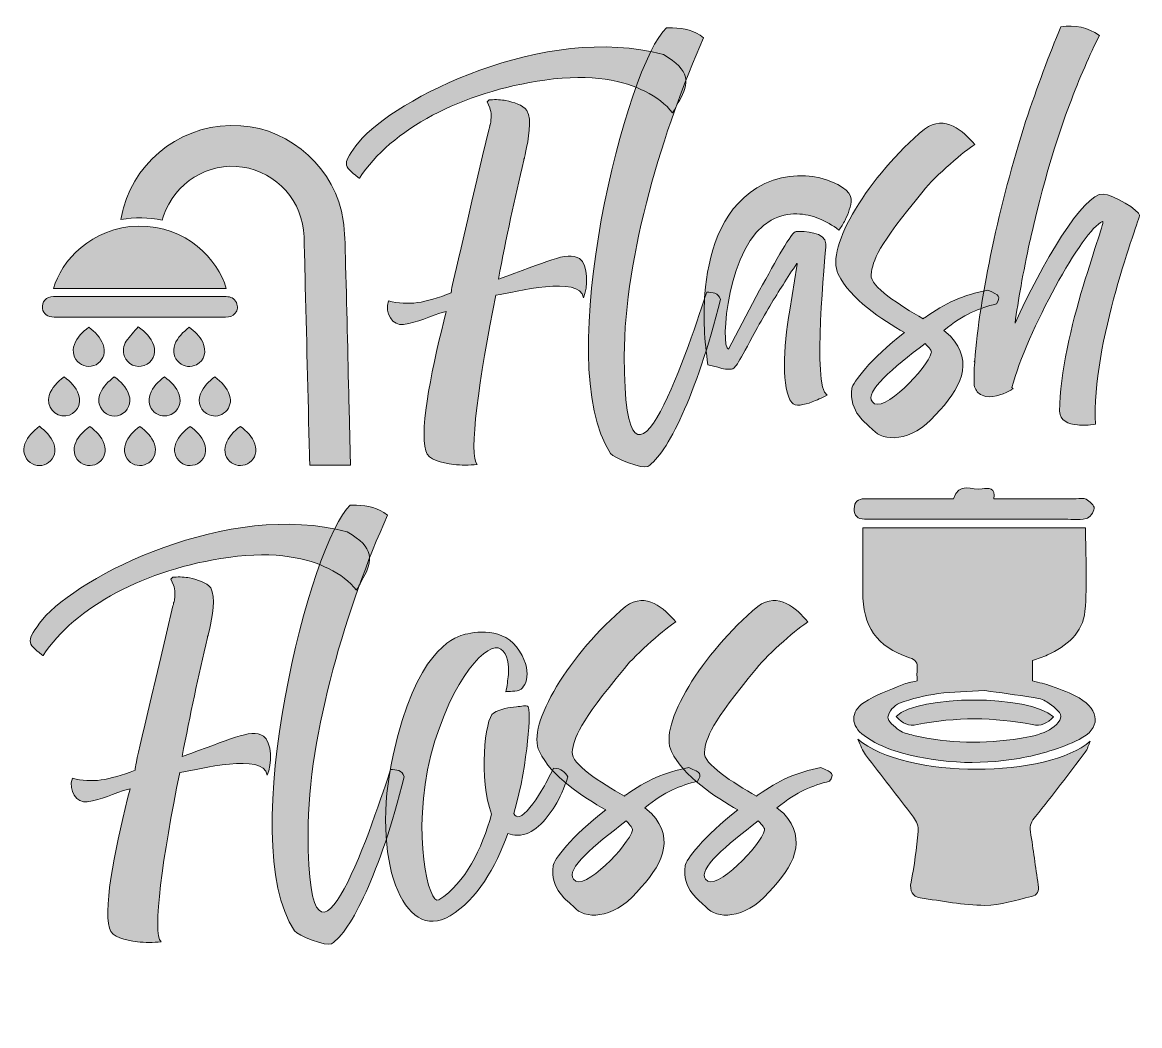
# Model space of a CAD drawing. Header units: inches. Extents: x 147 to 931, y -919 to -215.
import ezdxf

# ---------------------------------------------------------------- set-up
doc = ezdxf.new("R2010")
doc.units = ezdxf.units.IN
doc.header["$MEASUREMENT"] = 0
doc.layers.add('Layer 1', color=7, linetype='Continuous')

# ---------------------------------------------------------------- blocks, each defined once
blk = doc.blocks.new('block 3')
at = {"layer": 'Layer 1', "true_color": 0x040404}
h = blk.add_hatch(color=18, dxfattribs=at)
h.dxf.hatch_style = 2
edge = h.paths.add_edge_path()
edge.add_spline(control_points=[(608.57, -270.05), (607.26, -271.79), (606.82, -273.97), (605.52, -275.71), (605.08, -277.02), (604.21, -277.89), (603.78, -278.76), (598.99, -272.66), (592.46, -267.44), (584.19, -263.53), (570.27, -256.56), (547.64, -250.9), (514.13, -255.69), (455.37, -263.96), (406.2, -290.51), (384, -324.45), (384, -324.89), (383.57, -324.45), (383.13, -324.02), (372.25, -315.75), (371.82, -314.44), (383.57, -299.21), (408.37, -269.18), (514.13, -215.22), (597.25, -237.85), (616.83, -248.73), (615.09, -258.3), (608.57, -270.05)], knot_values=[0, 0, 0, 0, 1, 1, 1, 2, 2, 2, 3, 3, 3, 4, 4, 4, 5, 5, 5, 6, 6, 6, 7, 7, 7, 8, 8, 8, 9, 9, 9, 9], degree=3, periodic=1)
edge = h.paths.add_edge_path()
edge.add_spline(control_points=[(541.11, -408.45), (538.93, -392.34), (493.24, -404.53), (479.75, -406.71), (468, -464.59), (460.16, -519.86), (466.69, -525.52), (461.03, -525.95), (455.37, -525.95), (450.15, -525.52), (441.45, -524.21), (432.31, -522.47), (430.57, -515.94), (425.78, -499.84), (435.79, -453.71), (444.93, -418.02), (432.31, -421.5), (425.35, -425.85), (414.9, -427.16), (407.5, -428.47), (401.41, -419.33), (404.46, -410.62), (418.38, -414.1), (429.7, -412.36), (448.41, -404.96), (448.41, -402.35), (449.28, -398.87), (474.96, -289.64), (475.39, -289.2), (475.39, -288.33), (475.39, -287.46), (475.83, -287.03), (475.83, -287.03), (475.83, -287.03), (476.7, -282.24), (476.7, -278.32), (475.39, -275.28), (475.39, -275.28), (473.65, -270.92), (473.65, -270.92), (473.65, -270.92), (474.96, -269.62), (474.96, -269.62), (474.96, -269.62), (475.83, -269.62), (475.83, -269.62), (479.75, -269.18), (483.66, -269.62), (486.71, -270.05), (492.37, -271.36), (498.46, -273.1), (501.51, -277.02), (505.42, -283.54), (502.38, -297.47), (500.64, -306.61), (500.2, -308.79), (499.76, -310.09), (499.76, -310.53), (499.33, -310.96), (499.33, -311.4), (499.33, -311.83), (492.8, -339.25), (487.14, -365.8), (481.49, -395.39), (514.56, -384.07), (529.36, -375.37), (538.5, -381.03), (544.59, -384.95), (544.59, -401.48), (541.11, -408.45)], knot_values=[0, 0, 0, 0, 1, 1, 1, 2, 2, 2, 3, 3, 3, 4, 4, 4, 5, 5, 5, 6, 6, 6, 7, 7, 7, 8, 8, 8, 9, 9, 9, 10, 10, 10, 11, 11, 11, 12, 12, 12, 13, 13, 13, 14, 14, 14, 15, 15, 15, 16, 16, 16, 17, 17, 17, 18, 18, 18, 19, 19, 19, 20, 20, 20, 21, 21, 21, 22, 22, 22, 23, 23, 23, 23], degree=3, periodic=1)
h = blk.add_hatch(color=18, dxfattribs=at)
h.dxf.hatch_style = 2
edge = h.paths.add_edge_path()
edge.add_spline(control_points=[(569.83, -449.36), (569.83, -584.27), (618.14, -433.25), (627.71, -404.53), (631.63, -404.53), (635.98, -404.96), (637.29, -409.75), (620.31, -477.64), (599.86, -518.12), (586.37, -526.82), (582.89, -529), (562.43, -521.16), (560.26, -517.68), (518.04, -454.58), (572.01, -243.07), (599.42, -219.13), (599.42, -219.13), (603.78, -219.13), (603.78, -219.13), (612.05, -219.13), (619.01, -220.87), (625.54, -226.1), (597.68, -288.77), (569.83, -378.42), (569.83, -449.36)], knot_values=[0, 0, 0, 0, 1, 1, 1, 2, 2, 2, 3, 3, 3, 4, 4, 4, 5, 5, 5, 6, 6, 6, 7, 7, 7, 8, 8, 8, 8], degree=3, periodic=1)
h = blk.add_hatch(color=18, dxfattribs=at)
h.dxf.hatch_style = 2
edge = h.paths.add_edge_path()
edge.add_spline(control_points=[(900.58, -497.23), (895.79, -498.1), (891.44, -498.1), (887.96, -497.66), (881.43, -497.23), (875.34, -494.62), (875.34, -488.09), (875.34, -434.12), (909.28, -352.74), (905.37, -354.92), (891.88, -360.57), (852.27, -431.95), (841.83, -471.55), (841.83, -471.55), (842.7, -472.42), (842.7, -472.42), (842.26, -472.42), (841.83, -472.86), (841.39, -472.86), (841.39, -472.86), (841.39, -473.29), (841.39, -473.29), (837.48, -475.03), (830.08, -478.95), (823.55, -477.64), (819.63, -476.77), (817.46, -475.03), (816.59, -472.86), (815.72, -471.55), (815.28, -470.24), (815.28, -468.94), (815.28, -464.15), (815.28, -458.93), (815.72, -453.71), (815.72, -453.71), (815.28, -453.27), (815.28, -453.27), (815.28, -453.27), (815.72, -452.84), (815.72, -452.84), (819.2, -407.14), (833.12, -342.73), (851.4, -284.85), (859.67, -260.48), (867.94, -237.85), (876.21, -218.26), (886.22, -216.96), (894.92, -218.7), (903.19, -224.36), (896.66, -237.85), (889.27, -253.95), (882.3, -273.1), (867.07, -311.4), (855.76, -363.62), (854.45, -368.84), (849.66, -391.04), (846.18, -410.62), (844.01, -426.29), (862.28, -385.82), (892.31, -334.46), (905.8, -335.77), (912.77, -335.77), (931.48, -347.52), (931.48, -350.56), (931.48, -352.74), (897.1, -441.52), (900.58, -497.23)], knot_values=[0, 0, 0, 0, 1, 1, 1, 2, 2, 2, 3, 3, 3, 4, 4, 4, 5, 5, 5, 6, 6, 6, 7, 7, 7, 8, 8, 8, 9, 9, 9, 10, 10, 10, 11, 11, 11, 12, 12, 12, 13, 13, 13, 14, 14, 14, 15, 15, 15, 16, 16, 16, 17, 17, 17, 18, 18, 18, 19, 19, 19, 20, 20, 20, 21, 21, 21, 22, 22, 22, 22], degree=3, periodic=1)
h = blk.add_hatch(color=18, dxfattribs=at)
h.dxf.hatch_style = 2
edge = h.paths.add_edge_path()
edge.add_spline(control_points=[(793.96, -431.51), (793.96, -431.51), (798.74, -435.43), (798.74, -435.43), (815.72, -454.58), (805.71, -471.99), (788.3, -490.7), (770.89, -510.28), (751.31, -509.41), (744.34, -501.14), (739.56, -496.36), (727.37, -488.96), (729.55, -471.99), (729.98, -468.5), (742.17, -451.53), (766.54, -432.82), (750.87, -424.11), (728.24, -409.32), (719.97, -391.91), (710.4, -373.2), (741.73, -322.71), (780.46, -290.07), (795.26, -279.63), (807.45, -291.38), (815.72, -300.95), (809.62, -304.43), (787.86, -323.15), (779.6, -333.59), (747.39, -372.76), (744.34, -381.9), (743.04, -392.34), (742.17, -400.61), (763.06, -413.67), (779.6, -423.24), (780.03, -422.81), (780.46, -422.37), (780.9, -422.37), (794.83, -412.36), (807.88, -406.27), (824.86, -403.22), (833.56, -406.71), (834, -407.58), (830.95, -412.8), (818.76, -415.85), (808.32, -419.76), (793.96, -431.51)], knot_values=[0, 0, 0, 0, 1, 1, 1, 2, 2, 2, 3, 3, 3, 4, 4, 4, 5, 5, 5, 6, 6, 6, 7, 7, 7, 8, 8, 8, 9, 9, 9, 10, 10, 10, 11, 11, 11, 12, 12, 12, 13, 13, 13, 14, 14, 14, 15, 15, 15, 15], degree=3, periodic=1)
edge = h.paths.add_edge_path()
edge.add_spline(control_points=[(785.25, -447.18), (785.69, -445.87), (783.95, -443.7), (780.9, -440.65), (758.27, -457.62), (738.25, -474.6), (743.91, -481.56), (750.87, -491.13), (783.08, -457.19), (785.25, -447.18)], knot_values=[0, 0, 0, 0, 1, 1, 1, 2, 2, 2, 3, 3, 3, 3], degree=3, periodic=1)
h = blk.add_hatch(color=18, dxfattribs=at)
h.dxf.hatch_style = 2
edge = h.paths.add_edge_path()
edge.add_spline(control_points=[(642.94, -444.57), (642.94, -444.57), (664.7, -403.22), (664.7, -403.22), (676.45, -382.34), (687.33, -361.88), (690.38, -361.88), (696.04, -361.88), (711.27, -362.32), (711.27, -370.58), (711.27, -378.85), (701.26, -471.12), (712.14, -476.77), (708.22, -478.95), (704.74, -480.26), (701.7, -481.56), (696.04, -483.74), (689.51, -485.04), (687.33, -481.99), (680.37, -472.42), (681.24, -444.13), (686.03, -417.15), (686.03, -417.15), (690.82, -386.25), (690.82, -386.25), (691.25, -384.51), (691.25, -384.07), (690.82, -384.51), (687.77, -389.3), (684.29, -394.08), (681.24, -399.31), (675.58, -408.01), (668.62, -419.76), (662.09, -431.51), (649.91, -454.14), (647.73, -458.5), (645.12, -458.5), (642.94, -458.93), (639.03, -458.5), (635.55, -457.19), (635.55, -457.19), (628.58, -455.45), (628.58, -455.45), (625.97, -438.48), (625.1, -421.94), (626.41, -405.83), (628.58, -379.29), (636.42, -347.52), (662.96, -331.42), (692.56, -312.7), (729.11, -328.8), (729.11, -339.25), (729.11, -344.47), (726.94, -349.26), (724.76, -354.05), (723.46, -356.66), (722.15, -358.83), (720.41, -361.01), (716.06, -357.53), (711.27, -354.92), (706.05, -352.74), (697.34, -349.26), (685.16, -347.52), (672.97, -354.05), (642.07, -370.15), (636.85, -443.26), (642.94, -444.57)], knot_values=[0, 0, 0, 0, 1, 1, 1, 2, 2, 2, 3, 3, 3, 4, 4, 4, 5, 5, 5, 6, 6, 6, 7, 7, 7, 8, 8, 8, 9, 9, 9, 10, 10, 10, 11, 11, 11, 12, 12, 12, 13, 13, 13, 14, 14, 14, 15, 15, 15, 16, 16, 16, 17, 17, 17, 18, 18, 18, 19, 19, 19, 20, 20, 20, 21, 21, 21, 22, 22, 22, 22], degree=3, periodic=1)
at = {"layer": 'Layer 1', "lineweight": 0}
for points, knots in [([(608.57, -270.05), (607.26, -271.79), (606.82, -273.97), (605.52, -275.71), (605.08, -277.02), (604.21, -277.89), (603.78, -278.76), (598.99, -272.66), (592.46, -267.44), (584.19, -263.53), (570.27, -256.56), (547.64, -250.9), (514.13, -255.69), (455.37, -263.96), (406.2, -290.51), (384, -324.45), (384, -324.89), (383.57, -324.45), (383.13, -324.02), (372.25, -315.75), (371.82, -314.44), (383.57, -299.21), (408.37, -269.18), (514.13, -215.22), (597.25, -237.85), (616.83, -248.73), (615.09, -258.3), (608.57, -270.05)], [0, 0, 0, 0, 1, 1, 1, 2, 2, 2, 3, 3, 3, 4, 4, 4, 5, 5, 5, 6, 6, 6, 7, 7, 7, 8, 8, 8, 9, 9, 9, 9]), ([(569.83, -449.36), (569.83, -584.27), (618.14, -433.25), (627.71, -404.53), (631.63, -404.53), (635.98, -404.96), (637.29, -409.75), (620.31, -477.64), (599.86, -518.12), (586.37, -526.82), (582.89, -529), (562.43, -521.16), (560.26, -517.68), (518.04, -454.58), (572.01, -243.07), (599.42, -219.13), (599.42, -219.13), (603.78, -219.13), (603.78, -219.13), (612.05, -219.13), (619.01, -220.87), (625.54, -226.1), (597.68, -288.77), (569.83, -378.42), (569.83, -449.36)], [0, 0, 0, 0, 1, 1, 1, 2, 2, 2, 3, 3, 3, 4, 4, 4, 5, 5, 5, 6, 6, 6, 7, 7, 7, 8, 8, 8, 8]), ([(900.58, -497.23), (895.79, -498.1), (891.44, -498.1), (887.96, -497.66), (881.43, -497.23), (875.34, -494.62), (875.34, -488.09), (875.34, -434.12), (909.28, -352.74), (905.37, -354.92), (891.88, -360.57), (852.27, -431.95), (841.83, -471.55), (841.83, -471.55), (842.7, -472.42), (842.7, -472.42), (842.26, -472.42), (841.83, -472.86), (841.39, -472.86), (841.39, -472.86), (841.39, -473.29), (841.39, -473.29), (837.48, -475.03), (830.08, -478.95), (823.55, -477.64), (819.63, -476.77), (817.46, -475.03), (816.59, -472.86), (815.72, -471.55), (815.28, -470.24), (815.28, -468.94), (815.28, -464.15), (815.28, -458.93), (815.72, -453.71), (815.72, -453.71), (815.28, -453.27), (815.28, -453.27), (815.28, -453.27), (815.72, -452.84), (815.72, -452.84), (819.2, -407.14), (833.12, -342.73), (851.4, -284.85), (859.67, -260.48), (867.94, -237.85), (876.21, -218.26), (886.22, -216.96), (894.92, -218.7), (903.19, -224.36), (896.66, -237.85), (889.27, -253.95), (882.3, -273.1), (867.07, -311.4), (855.76, -363.62), (854.45, -368.84), (849.66, -391.04), (846.18, -410.62), (844.01, -426.29), (862.28, -385.82), (892.31, -334.46), (905.8, -335.77), (912.77, -335.77), (931.48, -347.52), (931.48, -350.56), (931.48, -352.74), (897.1, -441.52), (900.58, -497.23)], [0, 0, 0, 0, 1, 1, 1, 2, 2, 2, 3, 3, 3, 4, 4, 4, 5, 5, 5, 6, 6, 6, 7, 7, 7, 8, 8, 8, 9, 9, 9, 10, 10, 10, 11, 11, 11, 12, 12, 12, 13, 13, 13, 14, 14, 14, 15, 15, 15, 16, 16, 16, 17, 17, 17, 18, 18, 18, 19, 19, 19, 20, 20, 20, 21, 21, 21, 22, 22, 22, 22]), ([(541.11, -408.45), (538.93, -392.34), (493.24, -404.53), (479.75, -406.71), (468, -464.59), (460.16, -519.86), (466.69, -525.52), (461.03, -525.95), (455.37, -525.95), (450.15, -525.52), (441.45, -524.21), (432.31, -522.47), (430.57, -515.94), (425.78, -499.84), (435.79, -453.71), (444.93, -418.02), (432.31, -421.5), (425.35, -425.85), (414.9, -427.16), (407.5, -428.47), (401.41, -419.33), (404.46, -410.62), (418.38, -414.1), (429.7, -412.36), (448.41, -404.96), (448.41, -402.35), (449.28, -398.87), (474.96, -289.64), (475.39, -289.2), (475.39, -288.33), (475.39, -287.46), (475.83, -287.03), (475.83, -287.03), (475.83, -287.03), (476.7, -282.24), (476.7, -278.32), (475.39, -275.28), (475.39, -275.28), (473.65, -270.92), (473.65, -270.92), (473.65, -270.92), (474.96, -269.62), (474.96, -269.62), (474.96, -269.62), (475.83, -269.62), (475.83, -269.62), (479.75, -269.18), (483.66, -269.62), (486.71, -270.05), (492.37, -271.36), (498.46, -273.1), (501.51, -277.02), (505.42, -283.54), (502.38, -297.47), (500.64, -306.61), (500.2, -308.79), (499.76, -310.09), (499.76, -310.53), (499.33, -310.96), (499.33, -311.4), (499.33, -311.83), (492.8, -339.25), (487.14, -365.8), (481.49, -395.39), (514.56, -384.07), (529.36, -375.37), (538.5, -381.03), (544.59, -384.95), (544.59, -401.48), (541.11, -408.45)], [0, 0, 0, 0, 1, 1, 1, 2, 2, 2, 3, 3, 3, 4, 4, 4, 5, 5, 5, 6, 6, 6, 7, 7, 7, 8, 8, 8, 9, 9, 9, 10, 10, 10, 11, 11, 11, 12, 12, 12, 13, 13, 13, 14, 14, 14, 15, 15, 15, 16, 16, 16, 17, 17, 17, 18, 18, 18, 19, 19, 19, 20, 20, 20, 21, 21, 21, 22, 22, 22, 23, 23, 23, 23]), ([(793.96, -431.51), (793.96, -431.51), (798.74, -435.43), (798.74, -435.43), (815.72, -454.58), (805.71, -471.99), (788.3, -490.7), (770.89, -510.28), (751.31, -509.41), (744.34, -501.14), (739.56, -496.36), (727.37, -488.96), (729.55, -471.99), (729.98, -468.5), (742.17, -451.53), (766.54, -432.82), (750.87, -424.11), (728.24, -409.32), (719.97, -391.91), (710.4, -373.2), (741.73, -322.71), (780.46, -290.07), (795.26, -279.63), (807.45, -291.38), (815.72, -300.95), (809.62, -304.43), (787.86, -323.15), (779.6, -333.59), (747.39, -372.76), (744.34, -381.9), (743.04, -392.34), (742.17, -400.61), (763.06, -413.67), (779.6, -423.24), (780.03, -422.81), (780.46, -422.37), (780.9, -422.37), (794.83, -412.36), (807.88, -406.27), (824.86, -403.22), (833.56, -406.71), (834, -407.58), (830.95, -412.8), (818.76, -415.85), (808.32, -419.76), (793.96, -431.51)], [0, 0, 0, 0, 1, 1, 1, 2, 2, 2, 3, 3, 3, 4, 4, 4, 5, 5, 5, 6, 6, 6, 7, 7, 7, 8, 8, 8, 9, 9, 9, 10, 10, 10, 11, 11, 11, 12, 12, 12, 13, 13, 13, 14, 14, 14, 15, 15, 15, 15]), ([(642.94, -444.57), (642.94, -444.57), (664.7, -403.22), (664.7, -403.22), (676.45, -382.34), (687.33, -361.88), (690.38, -361.88), (696.04, -361.88), (711.27, -362.32), (711.27, -370.58), (711.27, -378.85), (701.26, -471.12), (712.14, -476.77), (708.22, -478.95), (704.74, -480.26), (701.7, -481.56), (696.04, -483.74), (689.51, -485.04), (687.33, -481.99), (680.37, -472.42), (681.24, -444.13), (686.03, -417.15), (686.03, -417.15), (690.82, -386.25), (690.82, -386.25), (691.25, -384.51), (691.25, -384.07), (690.82, -384.51), (687.77, -389.3), (684.29, -394.08), (681.24, -399.31), (675.58, -408.01), (668.62, -419.76), (662.09, -431.51), (649.91, -454.14), (647.73, -458.5), (645.12, -458.5), (642.94, -458.93), (639.03, -458.5), (635.55, -457.19), (635.55, -457.19), (628.58, -455.45), (628.58, -455.45), (625.97, -438.48), (625.1, -421.94), (626.41, -405.83), (628.58, -379.29), (636.42, -347.52), (662.96, -331.42), (692.56, -312.7), (729.11, -328.8), (729.11, -339.25), (729.11, -344.47), (726.94, -349.26), (724.76, -354.05), (723.46, -356.66), (722.15, -358.83), (720.41, -361.01), (716.06, -357.53), (711.27, -354.92), (706.05, -352.74), (697.34, -349.26), (685.16, -347.52), (672.97, -354.05), (642.07, -370.15), (636.85, -443.26), (642.94, -444.57)], [0, 0, 0, 0, 1, 1, 1, 2, 2, 2, 3, 3, 3, 4, 4, 4, 5, 5, 5, 6, 6, 6, 7, 7, 7, 8, 8, 8, 9, 9, 9, 10, 10, 10, 11, 11, 11, 12, 12, 12, 13, 13, 13, 14, 14, 14, 15, 15, 15, 16, 16, 16, 17, 17, 17, 18, 18, 18, 19, 19, 19, 20, 20, 20, 21, 21, 21, 22, 22, 22, 22]), ([(785.25, -447.18), (785.69, -445.87), (783.95, -443.7), (780.9, -440.65), (758.27, -457.62), (738.25, -474.6), (743.91, -481.56), (750.87, -491.13), (783.08, -457.19), (785.25, -447.18)], [0, 0, 0, 0, 1, 1, 1, 2, 2, 2, 3, 3, 3, 3])]:
    blk.add_open_spline(points, degree=3, knots=knots, dxfattribs=at)
blk = doc.blocks.new('block 4')
at = {"layer": 'Layer 1', "true_color": 0x040404}
h = blk.add_hatch(color=18, dxfattribs=at)
h.dxf.hatch_style = 2
edge = h.paths.add_edge_path()
edge.add_spline(control_points=[(386.67, -605), (385.36, -606.75), (384.93, -608.92), (383.62, -610.66), (383.19, -611.97), (382.32, -612.84), (381.88, -613.71), (377.09, -607.62), (370.56, -602.39), (362.3, -598.48), (348.37, -591.51), (325.74, -585.86), (292.23, -590.64), (233.48, -598.91), (184.3, -625.46), (162.1, -659.4), (162.1, -659.84), (161.67, -659.4), (161.23, -658.97), (150.35, -650.7), (149.92, -649.4), (161.67, -634.16), (186.48, -604.13), (292.23, -550.17), (375.35, -572.8), (394.94, -583.68), (393.2, -593.25), (386.67, -605)], knot_values=[0, 0, 0, 0, 1, 1, 1, 2, 2, 2, 3, 3, 3, 4, 4, 4, 5, 5, 5, 6, 6, 6, 7, 7, 7, 8, 8, 8, 9, 9, 9, 9], degree=3, periodic=1)
edge = h.paths.add_edge_path()
edge.add_spline(control_points=[(319.21, -743.4), (317.04, -727.29), (271.34, -739.48), (257.85, -741.66), (246.1, -799.54), (238.26, -854.81), (244.79, -860.47), (239.13, -860.9), (233.48, -860.9), (228.25, -860.47), (219.55, -859.16), (210.41, -857.42), (208.67, -850.89), (203.88, -834.79), (213.89, -788.66), (223.03, -752.97), (210.41, -756.45), (203.45, -760.81), (193, -762.11), (185.61, -763.42), (179.51, -754.28), (182.56, -745.57), (196.48, -749.05), (207.8, -747.32), (226.51, -739.92), (226.51, -737.3), (227.38, -733.82), (253.06, -624.59), (253.5, -624.15), (253.5, -623.28), (253.5, -622.41), (253.93, -621.98), (253.93, -621.98), (253.93, -621.98), (254.8, -617.19), (254.8, -613.27), (253.5, -610.23), (253.5, -610.23), (251.76, -605.87), (251.76, -605.87), (251.76, -605.87), (253.06, -604.57), (253.06, -604.57), (253.06, -604.57), (253.93, -604.57), (253.93, -604.57), (257.85, -604.13), (261.77, -604.57), (264.81, -605), (270.47, -606.31), (276.56, -608.05), (279.61, -611.97), (283.53, -618.5), (280.48, -632.42), (278.74, -641.56), (278.3, -643.74), (277.87, -645.04), (277.87, -645.48), (277.43, -645.91), (277.43, -646.35), (277.43, -646.78), (270.9, -674.2), (265.25, -700.75), (259.59, -730.34), (292.66, -719.03), (307.46, -710.32), (316.6, -715.98), (322.69, -719.9), (322.69, -736.43), (319.21, -743.4)], knot_values=[0, 0, 0, 0, 1, 1, 1, 2, 2, 2, 3, 3, 3, 4, 4, 4, 5, 5, 5, 6, 6, 6, 7, 7, 7, 8, 8, 8, 9, 9, 9, 10, 10, 10, 11, 11, 11, 12, 12, 12, 13, 13, 13, 14, 14, 14, 15, 15, 15, 16, 16, 16, 17, 17, 17, 18, 18, 18, 19, 19, 19, 20, 20, 20, 21, 21, 21, 22, 22, 22, 23, 23, 23, 23], degree=3, periodic=1)
h = blk.add_hatch(color=18, dxfattribs=at)
h.dxf.hatch_style = 2
edge = h.paths.add_edge_path()
edge.add_spline(control_points=[(347.93, -784.31), (347.93, -919.22), (396.24, -768.21), (405.81, -739.48), (409.73, -739.48), (414.08, -739.92), (415.39, -744.7), (398.42, -812.59), (377.96, -853.07), (364.47, -861.77), (360.99, -863.95), (340.53, -856.11), (338.36, -852.63), (296.14, -789.53), (350.11, -578.02), (377.53, -554.09), (377.53, -554.09), (381.88, -554.09), (381.88, -554.09), (390.15, -554.09), (397.11, -555.83), (403.64, -561.05), (375.79, -623.72), (347.93, -713.37), (347.93, -784.31)], knot_values=[0, 0, 0, 0, 1, 1, 1, 2, 2, 2, 3, 3, 3, 4, 4, 4, 5, 5, 5, 6, 6, 6, 7, 7, 7, 8, 8, 8, 8], degree=3, periodic=1)
h = blk.add_hatch(color=18, dxfattribs=at)
h.dxf.hatch_style = 2
edge = h.paths.add_edge_path()
edge.add_spline(control_points=[(584.25, -766.46), (584.25, -766.46), (589.03, -770.38), (589.03, -770.38), (606.01, -789.53), (596, -806.94), (578.59, -825.65), (561.18, -845.24), (541.6, -844.36), (534.63, -836.1), (529.85, -831.31), (517.66, -823.91), (519.84, -806.94), (520.27, -803.46), (532.46, -786.48), (556.83, -767.77), (541.16, -759.07), (518.53, -744.27), (510.26, -726.86), (500.69, -708.15), (532.02, -657.66), (570.75, -625.02), (585.55, -614.58), (597.74, -626.33), (606.01, -635.9), (599.91, -639.38), (578.15, -658.1), (569.88, -668.54), (537.68, -707.71), (534.63, -716.85), (533.33, -727.29), (532.46, -735.56), (553.35, -748.62), (569.88, -758.19), (570.32, -757.76), (570.75, -757.32), (571.19, -757.32), (585.12, -747.32), (598.17, -741.22), (615.14, -738.18), (623.85, -741.66), (624.28, -742.53), (621.24, -747.75), (609.05, -750.8), (598.61, -754.71), (584.25, -766.46)], knot_values=[0, 0, 0, 0, 1, 1, 1, 2, 2, 2, 3, 3, 3, 4, 4, 4, 5, 5, 5, 6, 6, 6, 7, 7, 7, 8, 8, 8, 9, 9, 9, 10, 10, 10, 11, 11, 11, 12, 12, 12, 13, 13, 13, 14, 14, 14, 15, 15, 15, 15], degree=3, periodic=1)
edge = h.paths.add_edge_path()
edge.add_spline(control_points=[(575.54, -782.13), (575.98, -780.83), (574.23, -778.65), (571.19, -775.6), (548.56, -792.58), (528.54, -809.55), (534.2, -816.51), (541.16, -826.09), (573.36, -792.14), (575.54, -782.13)], knot_values=[0, 0, 0, 0, 1, 1, 1, 2, 2, 2, 3, 3, 3, 3], degree=3, periodic=1)
h = blk.add_hatch(color=18, dxfattribs=at)
h.dxf.hatch_style = 2
edge = h.paths.add_edge_path()
edge.add_spline(control_points=[(676.94, -766.46), (676.94, -766.46), (681.73, -770.38), (681.73, -770.38), (698.7, -789.53), (688.69, -806.94), (671.28, -825.65), (653.88, -845.24), (634.29, -844.36), (627.33, -836.1), (622.54, -831.31), (610.36, -823.91), (612.53, -806.94), (612.97, -803.46), (625.15, -786.48), (649.52, -767.77), (633.86, -759.07), (611.23, -744.27), (602.96, -726.86), (593.38, -708.15), (624.72, -657.66), (663.45, -625.02), (678.25, -614.58), (690.43, -626.33), (698.7, -635.9), (692.61, -639.38), (670.85, -658.1), (662.58, -668.54), (630.38, -707.71), (627.33, -716.85), (626.02, -727.29), (625.15, -735.56), (646.04, -748.62), (662.58, -758.19), (663.02, -757.76), (663.45, -757.32), (663.89, -757.32), (677.81, -747.32), (690.87, -741.22), (707.84, -738.18), (716.55, -741.66), (716.98, -742.53), (713.93, -747.75), (701.75, -750.8), (691.3, -754.71), (676.94, -766.46)], knot_values=[0, 0, 0, 0, 1, 1, 1, 2, 2, 2, 3, 3, 3, 4, 4, 4, 5, 5, 5, 6, 6, 6, 7, 7, 7, 8, 8, 8, 9, 9, 9, 10, 10, 10, 11, 11, 11, 12, 12, 12, 13, 13, 13, 14, 14, 14, 15, 15, 15, 15], degree=3, periodic=1)
edge = h.paths.add_edge_path()
edge.add_spline(control_points=[(668.24, -782.13), (668.67, -780.83), (666.93, -778.65), (663.89, -775.6), (641.26, -792.58), (621.24, -809.55), (626.9, -816.51), (633.86, -826.09), (666.06, -792.14), (668.24, -782.13)], knot_values=[0, 0, 0, 0, 1, 1, 1, 2, 2, 2, 3, 3, 3, 3], degree=3, periodic=1)
h = blk.add_hatch(color=18, dxfattribs=at)
h.dxf.hatch_style = 2
edge = h.paths.add_edge_path()
edge.add_spline(control_points=[(530.28, -744.7), (527.67, -752.54), (524.62, -759.5), (521.14, -765.16), (514.62, -775.6), (505.91, -785.61), (495.03, -785.61), (492.42, -785.61), (490.24, -785.18), (488.07, -784.31), (479.36, -808.68), (466.74, -830.44), (447.59, -842.19), (414.95, -861.77), (391.45, -802.59), (407.55, -729.47), (423.66, -656.79), (449.33, -647.22), (456.73, -645.04), (464.13, -642.87), (485.89, -638.95), (496.34, -656.36), (506.78, -672.89), (499.38, -684.21), (494.59, -684.21), (492.42, -684.65), (490.24, -684.65), (488.94, -684.65), (488.07, -684.65), (487.2, -684.65), (486.76, -685.08), (487.63, -680.73), (488.07, -676.81), (488.5, -672.89), (488.94, -666.37), (488.07, -658.54), (483.28, -655.05), (474.58, -648.52), (448.9, -674.2), (434.1, -729.47), (420.18, -784.74), (432.8, -835.66), (439.76, -830.87), (458.47, -819.12), (469.79, -795.19), (476.75, -770.82), (467.61, -746.88), (471.96, -703.36), (478.06, -699.88), (482.84, -696.83), (488.94, -695.96), (494.16, -695.53), (497.64, -695.09), (501.12, -694.22), (502.43, -695.53), (504.17, -697.27), (502.86, -732.95), (492.42, -770.38), (493.29, -772.12), (494.59, -772.99), (496.34, -772.56), (500.25, -771.25), (506.78, -762.98), (511.57, -754.71), (514.62, -749.93), (517.23, -744.27), (520.27, -738.61), (525.93, -738.61), (528.11, -741.22), (530.28, -744.7)], knot_values=[0, 0, 0, 0, 1, 1, 1, 2, 2, 2, 3, 3, 3, 4, 4, 4, 5, 5, 5, 6, 6, 6, 7, 7, 7, 8, 8, 8, 9, 9, 9, 10, 10, 10, 11, 11, 11, 12, 12, 12, 13, 13, 13, 14, 14, 14, 15, 15, 15, 16, 16, 16, 17, 17, 17, 18, 18, 18, 19, 19, 19, 20, 20, 20, 21, 21, 21, 22, 22, 22, 23, 23, 23, 23], degree=3, periodic=1)
at = {"layer": 'Layer 1', "lineweight": 0}
for points, knots in [([(386.67, -605), (385.36, -606.75), (384.93, -608.92), (383.62, -610.66), (383.19, -611.97), (382.32, -612.84), (381.88, -613.71), (377.09, -607.62), (370.56, -602.39), (362.3, -598.48), (348.37, -591.51), (325.74, -585.86), (292.23, -590.64), (233.48, -598.91), (184.3, -625.46), (162.1, -659.4), (162.1, -659.84), (161.67, -659.4), (161.23, -658.97), (150.35, -650.7), (149.92, -649.4), (161.67, -634.16), (186.48, -604.13), (292.23, -550.17), (375.35, -572.8), (394.94, -583.68), (393.2, -593.25), (386.67, -605)], [0, 0, 0, 0, 1, 1, 1, 2, 2, 2, 3, 3, 3, 4, 4, 4, 5, 5, 5, 6, 6, 6, 7, 7, 7, 8, 8, 8, 9, 9, 9, 9]), ([(347.93, -784.31), (347.93, -919.22), (396.24, -768.21), (405.81, -739.48), (409.73, -739.48), (414.08, -739.92), (415.39, -744.7), (398.42, -812.59), (377.96, -853.07), (364.47, -861.77), (360.99, -863.95), (340.53, -856.11), (338.36, -852.63), (296.14, -789.53), (350.11, -578.02), (377.53, -554.09), (377.53, -554.09), (381.88, -554.09), (381.88, -554.09), (390.15, -554.09), (397.11, -555.83), (403.64, -561.05), (375.79, -623.72), (347.93, -713.37), (347.93, -784.31)], [0, 0, 0, 0, 1, 1, 1, 2, 2, 2, 3, 3, 3, 4, 4, 4, 5, 5, 5, 6, 6, 6, 7, 7, 7, 8, 8, 8, 8]), ([(319.21, -743.4), (317.04, -727.29), (271.34, -739.48), (257.85, -741.66), (246.1, -799.54), (238.26, -854.81), (244.79, -860.47), (239.13, -860.9), (233.48, -860.9), (228.25, -860.47), (219.55, -859.16), (210.41, -857.42), (208.67, -850.89), (203.88, -834.79), (213.89, -788.66), (223.03, -752.97), (210.41, -756.45), (203.45, -760.81), (193, -762.11), (185.61, -763.42), (179.51, -754.28), (182.56, -745.57), (196.48, -749.05), (207.8, -747.32), (226.51, -739.92), (226.51, -737.3), (227.38, -733.82), (253.06, -624.59), (253.5, -624.15), (253.5, -623.28), (253.5, -622.41), (253.93, -621.98), (253.93, -621.98), (253.93, -621.98), (254.8, -617.19), (254.8, -613.27), (253.5, -610.23), (253.5, -610.23), (251.76, -605.87), (251.76, -605.87), (251.76, -605.87), (253.06, -604.57), (253.06, -604.57), (253.06, -604.57), (253.93, -604.57), (253.93, -604.57), (257.85, -604.13), (261.77, -604.57), (264.81, -605), (270.47, -606.31), (276.56, -608.05), (279.61, -611.97), (283.53, -618.5), (280.48, -632.42), (278.74, -641.56), (278.3, -643.74), (277.87, -645.04), (277.87, -645.48), (277.43, -645.91), (277.43, -646.35), (277.43, -646.78), (270.9, -674.2), (265.25, -700.75), (259.59, -730.34), (292.66, -719.03), (307.46, -710.32), (316.6, -715.98), (322.69, -719.9), (322.69, -736.43), (319.21, -743.4)], [0, 0, 0, 0, 1, 1, 1, 2, 2, 2, 3, 3, 3, 4, 4, 4, 5, 5, 5, 6, 6, 6, 7, 7, 7, 8, 8, 8, 9, 9, 9, 10, 10, 10, 11, 11, 11, 12, 12, 12, 13, 13, 13, 14, 14, 14, 15, 15, 15, 16, 16, 16, 17, 17, 17, 18, 18, 18, 19, 19, 19, 20, 20, 20, 21, 21, 21, 22, 22, 22, 23, 23, 23, 23]), ([(584.25, -766.46), (584.25, -766.46), (589.03, -770.38), (589.03, -770.38), (606.01, -789.53), (596, -806.94), (578.59, -825.65), (561.18, -845.24), (541.6, -844.36), (534.63, -836.1), (529.85, -831.31), (517.66, -823.91), (519.84, -806.94), (520.27, -803.46), (532.46, -786.48), (556.83, -767.77), (541.16, -759.07), (518.53, -744.27), (510.26, -726.86), (500.69, -708.15), (532.02, -657.66), (570.75, -625.02), (585.55, -614.58), (597.74, -626.33), (606.01, -635.9), (599.91, -639.38), (578.15, -658.1), (569.88, -668.54), (537.68, -707.71), (534.63, -716.85), (533.33, -727.29), (532.46, -735.56), (553.35, -748.62), (569.88, -758.19), (570.32, -757.76), (570.75, -757.32), (571.19, -757.32), (585.12, -747.32), (598.17, -741.22), (615.14, -738.18), (623.85, -741.66), (624.28, -742.53), (621.24, -747.75), (609.05, -750.8), (598.61, -754.71), (584.25, -766.46)], [0, 0, 0, 0, 1, 1, 1, 2, 2, 2, 3, 3, 3, 4, 4, 4, 5, 5, 5, 6, 6, 6, 7, 7, 7, 8, 8, 8, 9, 9, 9, 10, 10, 10, 11, 11, 11, 12, 12, 12, 13, 13, 13, 14, 14, 14, 15, 15, 15, 15]), ([(676.94, -766.46), (676.94, -766.46), (681.73, -770.38), (681.73, -770.38), (698.7, -789.53), (688.69, -806.94), (671.28, -825.65), (653.88, -845.24), (634.29, -844.36), (627.33, -836.1), (622.54, -831.31), (610.36, -823.91), (612.53, -806.94), (612.97, -803.46), (625.15, -786.48), (649.52, -767.77), (633.86, -759.07), (611.23, -744.27), (602.96, -726.86), (593.38, -708.15), (624.72, -657.66), (663.45, -625.02), (678.25, -614.58), (690.43, -626.33), (698.7, -635.9), (692.61, -639.38), (670.85, -658.1), (662.58, -668.54), (630.38, -707.71), (627.33, -716.85), (626.02, -727.29), (625.15, -735.56), (646.04, -748.62), (662.58, -758.19), (663.02, -757.76), (663.45, -757.32), (663.89, -757.32), (677.81, -747.32), (690.87, -741.22), (707.84, -738.18), (716.55, -741.66), (716.98, -742.53), (713.93, -747.75), (701.75, -750.8), (691.3, -754.71), (676.94, -766.46)], [0, 0, 0, 0, 1, 1, 1, 2, 2, 2, 3, 3, 3, 4, 4, 4, 5, 5, 5, 6, 6, 6, 7, 7, 7, 8, 8, 8, 9, 9, 9, 10, 10, 10, 11, 11, 11, 12, 12, 12, 13, 13, 13, 14, 14, 14, 15, 15, 15, 15]), ([(530.28, -744.7), (527.67, -752.54), (524.62, -759.5), (521.14, -765.16), (514.62, -775.6), (505.91, -785.61), (495.03, -785.61), (492.42, -785.61), (490.24, -785.18), (488.07, -784.31), (479.36, -808.68), (466.74, -830.44), (447.59, -842.19), (414.95, -861.77), (391.45, -802.59), (407.55, -729.47), (423.66, -656.79), (449.33, -647.22), (456.73, -645.04), (464.13, -642.87), (485.89, -638.95), (496.34, -656.36), (506.78, -672.89), (499.38, -684.21), (494.59, -684.21), (492.42, -684.65), (490.24, -684.65), (488.94, -684.65), (488.07, -684.65), (487.2, -684.65), (486.76, -685.08), (487.63, -680.73), (488.07, -676.81), (488.5, -672.89), (488.94, -666.37), (488.07, -658.54), (483.28, -655.05), (474.58, -648.52), (448.9, -674.2), (434.1, -729.47), (420.18, -784.74), (432.8, -835.66), (439.76, -830.87), (458.47, -819.12), (469.79, -795.19), (476.75, -770.82), (467.61, -746.88), (471.96, -703.36), (478.06, -699.88), (482.84, -696.83), (488.94, -695.96), (494.16, -695.53), (497.64, -695.09), (501.12, -694.22), (502.43, -695.53), (504.17, -697.27), (502.86, -732.95), (492.42, -770.38), (493.29, -772.12), (494.59, -772.99), (496.34, -772.56), (500.25, -771.25), (506.78, -762.98), (511.57, -754.71), (514.62, -749.93), (517.23, -744.27), (520.27, -738.61), (525.93, -738.61), (528.11, -741.22), (530.28, -744.7)], [0, 0, 0, 0, 1, 1, 1, 2, 2, 2, 3, 3, 3, 4, 4, 4, 5, 5, 5, 6, 6, 6, 7, 7, 7, 8, 8, 8, 9, 9, 9, 10, 10, 10, 11, 11, 11, 12, 12, 12, 13, 13, 13, 14, 14, 14, 15, 15, 15, 16, 16, 16, 17, 17, 17, 18, 18, 18, 19, 19, 19, 20, 20, 20, 21, 21, 21, 22, 22, 22, 23, 23, 23, 23]), ([(575.54, -782.13), (575.98, -780.83), (574.23, -778.65), (571.19, -775.6), (548.56, -792.58), (528.54, -809.55), (534.2, -816.51), (541.16, -826.09), (573.36, -792.14), (575.54, -782.13)], [0, 0, 0, 0, 1, 1, 1, 2, 2, 2, 3, 3, 3, 3]), ([(668.24, -782.13), (668.67, -780.83), (666.93, -778.65), (663.89, -775.6), (641.26, -792.58), (621.24, -809.55), (626.9, -816.51), (633.86, -826.09), (666.06, -792.14), (668.24, -782.13)], [0, 0, 0, 0, 1, 1, 1, 2, 2, 2, 3, 3, 3, 3])]:
    blk.add_open_spline(points, degree=3, knots=knots, dxfattribs=at)
blk = doc.blocks.new('block 5')
at = {"layer": 'Layer 1', "true_color": 0x040404}
h = blk.add_hatch(color=18, dxfattribs=at)
h.dxf.hatch_style = 2
edge = h.paths.add_edge_path()
edge.add_spline(control_points=[(245.6, -354.13), (235.97, -352.04), (226.52, -351.9), (216.5, -353.66), (217.17, -350.69), (217.63, -347.98), (218.38, -345.36), (228.43, -310.08), (261.7, -285.2), (300.66, -287.76), (336.28, -290.1), (367.35, -318.33), (372.67, -354.24), (373.91, -362.63), (373.91, -371.22), (374.14, -379.72), (375.05, -413.79), (375.83, -447.87), (376.66, -481.94), (376.99, -495.62), (377.33, -509.31), (377.66, -522.99), (377.68, -523.89), (377.66, -524.79), (377.66, -525.93), (368.23, -525.93), (358.87, -525.93), (349.25, -525.93), (349.14, -523.53), (348.97, -521.12), (348.91, -518.7), (347.88, -476.66), (346.86, -434.61), (345.83, -392.57), (345.61, -383.6), (345.34, -374.63), (345.11, -365.66), (344.47, -340.94), (326.3, -320.37), (301.91, -316.75), (277.76, -313.16), (254.41, -327.64), (246.6, -351.03), (246.29, -351.97), (245.99, -352.91), (245.6, -354.13)], knot_values=[0, 0, 0, 0, 1, 1, 1, 2, 2, 2, 3, 3, 3, 4, 4, 4, 5, 5, 5, 6, 6, 6, 7, 7, 7, 8, 8, 8, 9, 9, 9, 10, 10, 10, 11, 11, 11, 12, 12, 12, 13, 13, 13, 14, 14, 14, 15, 15, 15, 15], degree=3, periodic=1)
h = blk.add_hatch(color=18, dxfattribs=at)
h.dxf.hatch_style = 2
edge = h.paths.add_edge_path()
edge.add_spline(control_points=[(290.57, -401.91), (250.04, -401.91), (209.71, -401.91), (169.35, -401.91), (174.42, -383.13), (195.79, -358.63), (229.08, -358.21), (262.47, -357.78), (284.77, -381.64), (290.57, -401.91)], knot_values=[0, 0, 0, 0, 1, 1, 1, 2, 2, 2, 3, 3, 3, 3], degree=3, periodic=1)
h = blk.add_hatch(color=18, dxfattribs=at)
h.dxf.hatch_style = 2
edge = h.paths.add_edge_path()
edge.add_spline(control_points=[(229.75, -422.05), (209.73, -422.05), (189.71, -422.05), (169.68, -422.04), (165.16, -422.04), (162.16, -419.76), (161.61, -415.99), (160.93, -411.31), (164.16, -407.74), (169.32, -407.69), (176.84, -407.62), (184.36, -407.67), (191.88, -407.67), (213.41, -407.67), (234.94, -407.68), (256.47, -407.68), (267.78, -407.68), (279.1, -407.68), (290.41, -407.68), (293.64, -407.68), (296.3, -408.77), (297.7, -411.88), (298.87, -414.47), (298.61, -417.03), (296.84, -419.3), (295.14, -421.48), (292.77, -422.07), (290.08, -422.07), (269.97, -422.03), (249.86, -422.05), (229.75, -422.05)], knot_values=[0, 0, 0, 0, 1, 1, 1, 2, 2, 2, 3, 3, 3, 4, 4, 4, 5, 5, 5, 6, 6, 6, 7, 7, 7, 8, 8, 8, 9, 9, 9, 10, 10, 10, 10], degree=3, periodic=1)
h = blk.add_hatch(color=18, dxfattribs=at)
h.dxf.hatch_style = 2
edge = h.paths.add_edge_path()
edge.add_spline(control_points=[(194.12, -429.16), (198.42, -432.62), (202.27, -436.15), (204.14, -441.3), (205.98, -446.34), (204.59, -451.48), (200.64, -454.48), (196.84, -457.36), (191.29, -457.35), (187.49, -454.45), (183.55, -451.45), (182.11, -446.22), (184, -441.24), (185.92, -436.15), (189.67, -432.51), (194.12, -429.16)], knot_values=[0, 0, 0, 0, 1, 1, 1, 2, 2, 2, 3, 3, 3, 4, 4, 4, 5, 5, 5, 5], degree=3, periodic=1)
h = blk.add_hatch(color=18, dxfattribs=at)
h.dxf.hatch_style = 2
edge = h.paths.add_edge_path()
edge.add_spline(control_points=[(228.83, -428.76), (233.81, -432.66), (237.83, -436.4), (239.62, -441.9), (241.57, -447.94), (238.62, -454.08), (232.93, -456.04), (227.29, -457.99), (221.3, -455.21), (219.17, -449.62), (217.74, -445.88), (218.17, -442.14), (220.37, -438.97), (222.87, -435.39), (225.94, -432.2), (228.83, -428.76)], knot_values=[0, 0, 0, 0, 1, 1, 1, 2, 2, 2, 3, 3, 3, 4, 4, 4, 5, 5, 5, 5], degree=3, periodic=1)
h = blk.add_hatch(color=18, dxfattribs=at)
h.dxf.hatch_style = 2
edge = h.paths.add_edge_path()
edge.add_spline(control_points=[(264.52, -429.18), (268.54, -432.07), (271.86, -435.37), (274, -439.67), (277.07, -445.85), (275.15, -452.57), (269.63, -455.43), (265.63, -457.5), (260.87, -456.94), (257.45, -453.99), (253.92, -450.95), (252.73, -446.01), (254.47, -441.35), (256.38, -436.22), (260.15, -432.62), (264.52, -429.18)], knot_values=[0, 0, 0, 0, 1, 1, 1, 2, 2, 2, 3, 3, 3, 4, 4, 4, 5, 5, 5, 5], degree=3, periodic=1)
h = blk.add_hatch(color=18, dxfattribs=at)
h.dxf.hatch_style = 2
edge = h.paths.add_edge_path()
edge.add_spline(control_points=[(176.73, -463.94), (181.26, -467.39), (185.09, -471.06), (186.92, -476.32), (189.39, -483.38), (185.07, -490.64), (178.08, -491.33), (169.99, -492.13), (164.01, -484.88), (166.35, -477.04), (168.04, -471.37), (172.12, -467.56), (176.73, -463.94)], knot_values=[0, 0, 0, 0, 1, 1, 1, 2, 2, 2, 3, 3, 3, 4, 4, 4, 4], degree=3, periodic=1)
h = blk.add_hatch(color=18, dxfattribs=at)
h.dxf.hatch_style = 2
edge = h.paths.add_edge_path()
edge.add_spline(control_points=[(212, -463.93), (216.5, -467.37), (220.38, -471.12), (222.24, -476.47), (224.24, -482.21), (221.64, -488.28), (216.33, -490.56), (211.01, -492.85), (204.84, -490.59), (202.26, -485.34), (200.69, -482.15), (200.76, -478.85), (202.09, -475.61), (204.11, -470.68), (207.8, -467.15), (212, -463.93)], knot_values=[0, 0, 0, 0, 1, 1, 1, 2, 2, 2, 3, 3, 3, 4, 4, 4, 5, 5, 5, 5], degree=3, periodic=1)
h = blk.add_hatch(color=18, dxfattribs=at)
h.dxf.hatch_style = 2
edge = h.paths.add_edge_path()
edge.add_spline(control_points=[(247.23, -463.92), (251.82, -467.46), (255.72, -471.18), (257.53, -476.58), (259.39, -482.14), (257, -487.98), (251.95, -490.36), (247.98, -492.23), (243.25, -491.57), (240.04, -488.68), (236.61, -485.61), (235.46, -480.84), (237.11, -476.26), (239, -471.03), (242.85, -467.39), (247.23, -463.92)], knot_values=[0, 0, 0, 0, 1, 1, 1, 2, 2, 2, 3, 3, 3, 4, 4, 4, 5, 5, 5, 5], degree=3, periodic=1)
h = blk.add_hatch(color=18, dxfattribs=at)
h.dxf.hatch_style = 2
edge = h.paths.add_edge_path()
edge.add_spline(control_points=[(282.57, -463.94), (287.14, -467.53), (291.26, -471.34), (292.9, -477.01), (294.15, -481.33), (293.32, -485.34), (289.95, -488.47), (286.68, -491.52), (282.77, -492.21), (278.59, -490.69), (272.8, -488.58), (270.1, -481.93), (272.52, -475.83), (274.52, -470.78), (278.24, -467.15), (282.57, -463.94)], knot_values=[0, 0, 0, 0, 1, 1, 1, 2, 2, 2, 3, 3, 3, 4, 4, 4, 5, 5, 5, 5], degree=3, periodic=1)
h = blk.add_hatch(color=18, dxfattribs=at)
h.dxf.hatch_style = 2
edge = h.paths.add_edge_path()
edge.add_spline(control_points=[(159.42, -498.68), (163.73, -502.04), (167.52, -505.6), (169.47, -510.7), (171.42, -515.8), (170, -521.01), (165.88, -524.08), (162.09, -526.91), (156.85, -526.89), (152.96, -524.05), (148.97, -521.13), (147.46, -515.91), (149.3, -510.91), (151.22, -505.71), (155.05, -502.07), (159.42, -498.68)], knot_values=[0, 0, 0, 0, 1, 1, 1, 2, 2, 2, 3, 3, 3, 4, 4, 4, 5, 5, 5, 5], degree=3, periodic=1)
h = blk.add_hatch(color=18, dxfattribs=at)
h.dxf.hatch_style = 2
edge = h.paths.add_edge_path()
edge.add_spline(control_points=[(194.83, -498.77), (199.15, -502.24), (203.04, -505.86), (204.88, -511.12), (206.61, -516.05), (205.16, -521), (201.2, -524.02), (197.54, -526.82), (192.4, -526.92), (188.51, -524.27), (184.59, -521.6), (182.87, -516.49), (184.29, -511.77), (185.7, -507.11), (189.63, -502.21), (194.83, -498.77)], knot_values=[0, 0, 0, 0, 1, 1, 1, 2, 2, 2, 3, 3, 3, 4, 4, 4, 5, 5, 5, 5], degree=3, periodic=1)
h = blk.add_hatch(color=18, dxfattribs=at)
h.dxf.hatch_style = 2
edge = h.paths.add_edge_path()
edge.add_spline(control_points=[(229.93, -498.7), (234.42, -502.16), (238.32, -505.86), (240.16, -511.23), (241.89, -516.25), (240.29, -521.31), (236.15, -524.25), (232.42, -526.9), (227.1, -526.81), (223.45, -524.05), (219.55, -521.1), (218.04, -515.99), (219.75, -511.14), (221.63, -505.8), (225.5, -502.09), (229.93, -498.7)], knot_values=[0, 0, 0, 0, 1, 1, 1, 2, 2, 2, 3, 3, 3, 4, 4, 4, 5, 5, 5, 5], degree=3, periodic=1)
h = blk.add_hatch(color=18, dxfattribs=at)
h.dxf.hatch_style = 2
edge = h.paths.add_edge_path()
edge.add_spline(control_points=[(265.18, -498.76), (269.48, -501.87), (273.1, -505.47), (275.13, -510.38), (277.21, -515.39), (275.84, -520.87), (271.9, -523.88), (267.89, -526.95), (262.5, -526.97), (258.55, -523.94), (254.56, -520.87), (253.19, -515.52), (255.24, -510.46), (257.24, -505.52), (260.91, -501.95), (265.18, -498.76)], knot_values=[0, 0, 0, 0, 1, 1, 1, 2, 2, 2, 3, 3, 3, 4, 4, 4, 5, 5, 5, 5], degree=3, periodic=1)
h = blk.add_hatch(color=18, dxfattribs=at)
h.dxf.hatch_style = 2
edge = h.paths.add_edge_path()
edge.add_spline(control_points=[(300.45, -498.69), (304.92, -502.12), (308.79, -505.83), (310.67, -511.17), (312.37, -515.97), (310.83, -521.18), (306.93, -524.06), (303.18, -526.84), (298, -526.91), (294.24, -524.23), (290.2, -521.36), (288.52, -516.33), (290.15, -511.46), (291.97, -505.99), (295.91, -502.19), (300.45, -498.69)], knot_values=[0, 0, 0, 0, 1, 1, 1, 2, 2, 2, 3, 3, 3, 4, 4, 4, 5, 5, 5, 5], degree=3, periodic=1)
at = {"layer": 'Layer 1', "lineweight": 0}
for points, knots in [([(245.6, -354.13), (235.97, -352.04), (226.52, -351.9), (216.5, -353.66), (217.17, -350.69), (217.63, -347.98), (218.38, -345.36), (228.43, -310.08), (261.7, -285.2), (300.66, -287.76), (336.28, -290.1), (367.35, -318.33), (372.67, -354.24), (373.91, -362.63), (373.91, -371.22), (374.14, -379.72), (375.05, -413.79), (375.83, -447.87), (376.66, -481.94), (376.99, -495.62), (377.33, -509.31), (377.66, -522.99), (377.68, -523.89), (377.66, -524.79), (377.66, -525.93), (368.23, -525.93), (358.87, -525.93), (349.25, -525.93), (349.14, -523.53), (348.97, -521.12), (348.91, -518.7), (347.88, -476.66), (346.86, -434.61), (345.83, -392.57), (345.61, -383.6), (345.34, -374.63), (345.11, -365.66), (344.47, -340.94), (326.3, -320.37), (301.91, -316.75), (277.76, -313.16), (254.41, -327.64), (246.6, -351.03), (246.29, -351.97), (245.99, -352.91), (245.6, -354.13)], [0, 0, 0, 0, 1, 1, 1, 2, 2, 2, 3, 3, 3, 4, 4, 4, 5, 5, 5, 6, 6, 6, 7, 7, 7, 8, 8, 8, 9, 9, 9, 10, 10, 10, 11, 11, 11, 12, 12, 12, 13, 13, 13, 14, 14, 14, 15, 15, 15, 15]), ([(290.57, -401.91), (250.04, -401.91), (209.71, -401.91), (169.35, -401.91), (174.42, -383.13), (195.79, -358.63), (229.08, -358.21), (262.47, -357.78), (284.77, -381.64), (290.57, -401.91)], [0, 0, 0, 0, 1, 1, 1, 2, 2, 2, 3, 3, 3, 3]), ([(229.75, -422.05), (209.73, -422.05), (189.71, -422.05), (169.68, -422.04), (165.16, -422.04), (162.16, -419.76), (161.61, -415.99), (160.93, -411.31), (164.16, -407.74), (169.32, -407.69), (176.84, -407.62), (184.36, -407.67), (191.88, -407.67), (213.41, -407.67), (234.94, -407.68), (256.47, -407.68), (267.78, -407.68), (279.1, -407.68), (290.41, -407.68), (293.64, -407.68), (296.3, -408.77), (297.7, -411.88), (298.87, -414.47), (298.61, -417.03), (296.84, -419.3), (295.14, -421.48), (292.77, -422.07), (290.08, -422.07), (269.97, -422.03), (249.86, -422.05), (229.75, -422.05)], [0, 0, 0, 0, 1, 1, 1, 2, 2, 2, 3, 3, 3, 4, 4, 4, 5, 5, 5, 6, 6, 6, 7, 7, 7, 8, 8, 8, 9, 9, 9, 10, 10, 10, 10]), ([(194.12, -429.16), (198.42, -432.62), (202.27, -436.15), (204.14, -441.3), (205.98, -446.34), (204.59, -451.48), (200.64, -454.48), (196.84, -457.36), (191.29, -457.35), (187.49, -454.45), (183.55, -451.45), (182.11, -446.22), (184, -441.24), (185.92, -436.15), (189.67, -432.51), (194.12, -429.16)], [0, 0, 0, 0, 1, 1, 1, 2, 2, 2, 3, 3, 3, 4, 4, 4, 5, 5, 5, 5]), ([(228.83, -428.76), (233.81, -432.66), (237.83, -436.4), (239.62, -441.9), (241.57, -447.94), (238.62, -454.08), (232.93, -456.04), (227.29, -457.99), (221.3, -455.21), (219.17, -449.62), (217.74, -445.88), (218.17, -442.14), (220.37, -438.97), (222.87, -435.39), (225.94, -432.2), (228.83, -428.76)], [0, 0, 0, 0, 1, 1, 1, 2, 2, 2, 3, 3, 3, 4, 4, 4, 5, 5, 5, 5]), ([(264.52, -429.18), (268.54, -432.07), (271.86, -435.37), (274, -439.67), (277.07, -445.85), (275.15, -452.57), (269.63, -455.43), (265.63, -457.5), (260.87, -456.94), (257.45, -453.99), (253.92, -450.95), (252.73, -446.01), (254.47, -441.35), (256.38, -436.22), (260.15, -432.62), (264.52, -429.18)], [0, 0, 0, 0, 1, 1, 1, 2, 2, 2, 3, 3, 3, 4, 4, 4, 5, 5, 5, 5]), ([(176.73, -463.94), (181.26, -467.39), (185.09, -471.06), (186.92, -476.32), (189.39, -483.38), (185.07, -490.64), (178.08, -491.33), (169.99, -492.13), (164.01, -484.88), (166.35, -477.04), (168.04, -471.37), (172.12, -467.56), (176.73, -463.94)], [0, 0, 0, 0, 1, 1, 1, 2, 2, 2, 3, 3, 3, 4, 4, 4, 4]), ([(212, -463.93), (216.5, -467.37), (220.38, -471.12), (222.24, -476.47), (224.24, -482.21), (221.64, -488.28), (216.33, -490.56), (211.01, -492.85), (204.84, -490.59), (202.26, -485.34), (200.69, -482.15), (200.76, -478.85), (202.09, -475.61), (204.11, -470.68), (207.8, -467.15), (212, -463.93)], [0, 0, 0, 0, 1, 1, 1, 2, 2, 2, 3, 3, 3, 4, 4, 4, 5, 5, 5, 5]), ([(247.23, -463.92), (251.82, -467.46), (255.72, -471.18), (257.53, -476.58), (259.39, -482.14), (257, -487.98), (251.95, -490.36), (247.98, -492.23), (243.25, -491.57), (240.04, -488.68), (236.61, -485.61), (235.46, -480.84), (237.11, -476.26), (239, -471.03), (242.85, -467.39), (247.23, -463.92)], [0, 0, 0, 0, 1, 1, 1, 2, 2, 2, 3, 3, 3, 4, 4, 4, 5, 5, 5, 5]), ([(282.57, -463.94), (287.14, -467.53), (291.26, -471.34), (292.9, -477.01), (294.15, -481.33), (293.32, -485.34), (289.95, -488.47), (286.68, -491.52), (282.77, -492.21), (278.59, -490.69), (272.8, -488.58), (270.1, -481.93), (272.52, -475.83), (274.52, -470.78), (278.24, -467.15), (282.57, -463.94)], [0, 0, 0, 0, 1, 1, 1, 2, 2, 2, 3, 3, 3, 4, 4, 4, 5, 5, 5, 5]), ([(159.42, -498.68), (163.73, -502.04), (167.52, -505.6), (169.47, -510.7), (171.42, -515.8), (170, -521.01), (165.88, -524.08), (162.09, -526.91), (156.85, -526.89), (152.96, -524.05), (148.97, -521.13), (147.46, -515.91), (149.3, -510.91), (151.22, -505.71), (155.05, -502.07), (159.42, -498.68)], [0, 0, 0, 0, 1, 1, 1, 2, 2, 2, 3, 3, 3, 4, 4, 4, 5, 5, 5, 5]), ([(194.83, -498.77), (199.15, -502.24), (203.04, -505.86), (204.88, -511.12), (206.61, -516.05), (205.16, -521), (201.2, -524.02), (197.54, -526.82), (192.4, -526.92), (188.51, -524.27), (184.59, -521.6), (182.87, -516.49), (184.29, -511.77), (185.7, -507.11), (189.63, -502.21), (194.83, -498.77)], [0, 0, 0, 0, 1, 1, 1, 2, 2, 2, 3, 3, 3, 4, 4, 4, 5, 5, 5, 5]), ([(229.93, -498.7), (234.42, -502.16), (238.32, -505.86), (240.16, -511.23), (241.89, -516.25), (240.29, -521.31), (236.15, -524.25), (232.42, -526.9), (227.1, -526.81), (223.45, -524.05), (219.55, -521.1), (218.04, -515.99), (219.75, -511.14), (221.63, -505.8), (225.5, -502.09), (229.93, -498.7)], [0, 0, 0, 0, 1, 1, 1, 2, 2, 2, 3, 3, 3, 4, 4, 4, 5, 5, 5, 5]), ([(265.18, -498.76), (269.48, -501.87), (273.1, -505.47), (275.13, -510.38), (277.21, -515.39), (275.84, -520.87), (271.9, -523.88), (267.89, -526.95), (262.5, -526.97), (258.55, -523.94), (254.56, -520.87), (253.19, -515.52), (255.24, -510.46), (257.24, -505.52), (260.91, -501.95), (265.18, -498.76)], [0, 0, 0, 0, 1, 1, 1, 2, 2, 2, 3, 3, 3, 4, 4, 4, 5, 5, 5, 5]), ([(300.45, -498.69), (304.92, -502.12), (308.79, -505.83), (310.67, -511.17), (312.37, -515.97), (310.83, -521.18), (306.93, -524.06), (303.18, -526.84), (298, -526.91), (294.24, -524.23), (290.2, -521.36), (288.52, -516.33), (290.15, -511.46), (291.97, -505.99), (295.91, -502.19), (300.45, -498.69)], [0, 0, 0, 0, 1, 1, 1, 2, 2, 2, 3, 3, 3, 4, 4, 4, 5, 5, 5, 5])]:
    blk.add_open_spline(points, degree=3, knots=knots, dxfattribs=at)
blk = doc.blocks.new('block 6')
at = {"layer": 'Layer 1', "true_color": 0x040404}
h = blk.add_hatch(color=18, dxfattribs=at)
h.dxf.hatch_style = 2
edge = h.paths.add_edge_path()
edge.add_spline(control_points=[(800.86, -549.52), (804.38, -537.07), (814.14, -544.04), (820.98, -542.61), (825.5, -541.66), (830.62, -541.76), (829.16, -549.52), (849.03, -549.52), (868.02, -549.51), (887.01, -549.52), (889.35, -549.52), (892.19, -548.75), (893.93, -549.79), (896.39, -551.26), (899.82, -554.25), (899.62, -556.29), (899.37, -558.94), (896.3, -562.96), (893.87, -563.44), (888.35, -564.54), (882.47, -563.84), (876.73, -563.84), (832.69, -563.84), (788.65, -563.84), (744.6, -563.84), (742.52, -563.84), (740.43, -563.85), (738.35, -563.82), (733.61, -563.75), (731.13, -561.46), (731.15, -556.59), (731.16, -551.65), (733.78, -549.54), (738.49, -549.54), (754.65, -549.54), (770.81, -549.53), (786.96, -549.53), (791.64, -549.52), (796.31, -549.52), (800.86, -549.52)], knot_values=[0, 0, 0, 0, 1, 1, 1, 2, 2, 2, 3, 3, 3, 4, 4, 4, 5, 5, 5, 6, 6, 6, 7, 7, 7, 8, 8, 8, 9, 9, 9, 10, 10, 10, 11, 11, 11, 12, 12, 12, 13, 13, 13, 13], degree=3, periodic=1)
h = blk.add_hatch(color=18, dxfattribs=at)
h.dxf.hatch_style = 2
edge = h.paths.add_edge_path()
edge.add_spline(control_points=[(775.31, -677.28), (775.31, -673.99), (775.1, -671.38), (775.36, -668.81), (775.78, -664.59), (774.4, -662.51), (770.04, -661.02), (746.68, -653.04), (737.1, -639.25), (737.2, -614.92), (737.26, -600.11), (737.21, -585.3), (737.21, -569.94), (789.63, -569.94), (841.34, -569.94), (893.54, -569.94), (893.54, -589.6), (894.89, -609.19), (893.11, -628.48), (891.72, -643.57), (880.28, -652.96), (866.78, -659.11), (863.49, -660.61), (859.98, -661.63), (856.27, -662.98), (856.27, -667.61), (856.27, -672.23), (856.27, -677.25), (860.85, -678.5), (865.42, -679.41), (869.73, -681.02), (876.28, -683.48), (883.05, -685.76), (889.03, -689.28), (903.79, -697.98), (904.34, -710.88), (889.03, -718.36), (875.94, -724.76), (861.37, -729.18), (846.97, -731.66), (817.64, -736.69), (788.2, -735.21), (759.59, -726.37), (752.02, -724.03), (744.52, -720.29), (738.1, -715.67), (728.53, -708.79), (728.37, -699.02), (738.12, -692.47), (746.17, -687.06), (755.75, -683.86), (764.78, -679.99), (767.81, -678.68), (771.24, -678.29), (775.31, -677.28)], knot_values=[0, 0, 0, 0, 1, 1, 1, 2, 2, 2, 3, 3, 3, 4, 4, 4, 5, 5, 5, 6, 6, 6, 7, 7, 7, 8, 8, 8, 9, 9, 9, 10, 10, 10, 11, 11, 11, 12, 12, 12, 13, 13, 13, 14, 14, 14, 15, 15, 15, 16, 16, 16, 17, 17, 17, 18, 18, 18, 18], degree=3, periodic=1)
edge = h.paths.add_edge_path()
edge.add_spline(control_points=[(822.83, -684.1), (810.85, -684.82), (800.38, -684.81), (790.11, -686.25), (780.92, -687.54), (771.7, -689.74), (763.01, -692.95), (759.39, -694.29), (755.18, -699.12), (754.86, -702.68), (754.61, -705.55), (759.38, -709.49), (762.7, -711.88), (765.52, -713.92), (769.37, -714.74), (772.89, -715.55), (797.53, -721.23), (822.39, -721.63), (847.29, -717.72), (853.91, -716.68), (860.76, -715.3), (866.73, -712.45), (870.84, -710.49), (876.36, -705.62), (876.23, -702.23), (876.11, -698.68), (870.32, -694.89), (866.38, -692.08), (863.77, -690.21), (860.13, -689.46), (856.83, -688.94), (845.04, -687.09), (833.19, -685.55), (822.83, -684.1)], knot_values=[0, 0, 0, 0, 1, 1, 1, 2, 2, 2, 3, 3, 3, 4, 4, 4, 5, 5, 5, 6, 6, 6, 7, 7, 7, 8, 8, 8, 9, 9, 9, 10, 10, 10, 11, 11, 11, 11], degree=3, periodic=1)
h = blk.add_hatch(color=18, dxfattribs=at)
h.dxf.hatch_style = 2
edge = h.paths.add_edge_path()
edge.add_spline(control_points=[(760.69, -702.28), (775.81, -686.96), (854.13, -686.81), (870.92, -702.49), (866.93, -707.1), (862.25, -709.27), (856.07, -708.02), (829.19, -702.61), (802.29, -702.67), (775.39, -707.95), (769.26, -709.15), (765.31, -707.57), (760.69, -702.28)], knot_values=[0, 0, 0, 0, 1, 1, 1, 2, 2, 2, 3, 3, 3, 4, 4, 4, 4], degree=3, periodic=1)
h = blk.add_hatch(color=18, dxfattribs=at)
h.dxf.hatch_style = 2
edge = h.paths.add_edge_path()
edge.add_spline(control_points=[(733.64, -718.08), (767.77, -746.95), (867.52, -745.17), (896.81, -719.68), (895.64, -722.26), (894.88, -725.16), (893.21, -727.37), (881.8, -742.48), (870.4, -757.62), (858.49, -772.35), (855.66, -775.86), (853.98, -778.54), (854.81, -783.24), (856.96, -795.55), (858.24, -808.01), (860.37, -820.31), (861.18, -824.98), (859.5, -827.66), (855.56, -828.56), (844.73, -831.04), (833.77, -834.9), (822.9, -834.82), (807.74, -834.7), (792.56, -831.82), (777.49, -829.46), (772.04, -828.6), (769.83, -824.85), (771.11, -818.48), (773.46, -806.76), (774.99, -794.83), (776.12, -782.92), (776.42, -779.68), (774.84, -775.61), (772.82, -772.91), (761.75, -758.18), (750.19, -743.82), (739.03, -729.15), (736.93, -726.39), (735.9, -722.82), (733.64, -718.08)], knot_values=[0, 0, 0, 0, 1, 1, 1, 2, 2, 2, 3, 3, 3, 4, 4, 4, 5, 5, 5, 6, 6, 6, 7, 7, 7, 8, 8, 8, 9, 9, 9, 10, 10, 10, 11, 11, 11, 12, 12, 12, 13, 13, 13, 13], degree=3, periodic=1)
at = {"layer": 'Layer 1', "lineweight": 0}
for points, knots in [([(800.86, -549.52), (804.38, -537.07), (814.14, -544.04), (820.98, -542.61), (825.5, -541.66), (830.62, -541.76), (829.16, -549.52), (849.03, -549.52), (868.02, -549.51), (887.01, -549.52), (889.35, -549.52), (892.19, -548.75), (893.93, -549.79), (896.39, -551.26), (899.82, -554.25), (899.62, -556.29), (899.37, -558.94), (896.3, -562.96), (893.87, -563.44), (888.35, -564.54), (882.47, -563.84), (876.73, -563.84), (832.69, -563.84), (788.65, -563.84), (744.6, -563.84), (742.52, -563.84), (740.43, -563.85), (738.35, -563.82), (733.61, -563.75), (731.13, -561.46), (731.15, -556.59), (731.16, -551.65), (733.78, -549.54), (738.49, -549.54), (754.65, -549.54), (770.81, -549.53), (786.96, -549.53), (791.64, -549.52), (796.31, -549.52), (800.86, -549.52)], [0, 0, 0, 0, 1, 1, 1, 2, 2, 2, 3, 3, 3, 4, 4, 4, 5, 5, 5, 6, 6, 6, 7, 7, 7, 8, 8, 8, 9, 9, 9, 10, 10, 10, 11, 11, 11, 12, 12, 12, 13, 13, 13, 13]), ([(775.31, -677.28), (775.31, -673.99), (775.1, -671.38), (775.36, -668.81), (775.78, -664.59), (774.4, -662.51), (770.04, -661.02), (746.68, -653.04), (737.1, -639.25), (737.2, -614.92), (737.26, -600.11), (737.21, -585.3), (737.21, -569.94), (789.63, -569.94), (841.34, -569.94), (893.54, -569.94), (893.54, -589.6), (894.89, -609.19), (893.11, -628.48), (891.72, -643.57), (880.28, -652.96), (866.78, -659.11), (863.49, -660.61), (859.98, -661.63), (856.27, -662.98), (856.27, -667.61), (856.27, -672.23), (856.27, -677.25), (860.85, -678.5), (865.42, -679.41), (869.73, -681.02), (876.28, -683.48), (883.05, -685.76), (889.03, -689.28), (903.79, -697.98), (904.34, -710.88), (889.03, -718.36), (875.94, -724.76), (861.37, -729.18), (846.97, -731.66), (817.64, -736.69), (788.2, -735.21), (759.59, -726.37), (752.02, -724.03), (744.52, -720.29), (738.1, -715.67), (728.53, -708.79), (728.37, -699.02), (738.12, -692.47), (746.17, -687.06), (755.75, -683.86), (764.78, -679.99), (767.81, -678.68), (771.24, -678.29), (775.31, -677.28)], [0, 0, 0, 0, 1, 1, 1, 2, 2, 2, 3, 3, 3, 4, 4, 4, 5, 5, 5, 6, 6, 6, 7, 7, 7, 8, 8, 8, 9, 9, 9, 10, 10, 10, 11, 11, 11, 12, 12, 12, 13, 13, 13, 14, 14, 14, 15, 15, 15, 16, 16, 16, 17, 17, 17, 18, 18, 18, 18]), ([(822.83, -684.1), (810.85, -684.82), (800.38, -684.81), (790.11, -686.25), (780.92, -687.54), (771.7, -689.74), (763.01, -692.95), (759.39, -694.29), (755.18, -699.12), (754.86, -702.68), (754.61, -705.55), (759.38, -709.49), (762.7, -711.88), (765.52, -713.92), (769.37, -714.74), (772.89, -715.55), (797.53, -721.23), (822.39, -721.63), (847.29, -717.72), (853.91, -716.68), (860.76, -715.3), (866.73, -712.45), (870.84, -710.49), (876.36, -705.62), (876.23, -702.23), (876.11, -698.68), (870.32, -694.89), (866.38, -692.08), (863.77, -690.21), (860.13, -689.46), (856.83, -688.94), (845.04, -687.09), (833.19, -685.55), (822.83, -684.1)], [0, 0, 0, 0, 1, 1, 1, 2, 2, 2, 3, 3, 3, 4, 4, 4, 5, 5, 5, 6, 6, 6, 7, 7, 7, 8, 8, 8, 9, 9, 9, 10, 10, 10, 11, 11, 11, 11]), ([(760.69, -702.28), (775.81, -686.96), (854.13, -686.81), (870.92, -702.49), (866.93, -707.1), (862.25, -709.27), (856.07, -708.02), (829.19, -702.61), (802.29, -702.67), (775.39, -707.95), (769.26, -709.15), (765.31, -707.57), (760.69, -702.28)], [0, 0, 0, 0, 1, 1, 1, 2, 2, 2, 3, 3, 3, 4, 4, 4, 4]), ([(733.64, -718.08), (767.77, -746.95), (867.52, -745.17), (896.81, -719.68), (895.64, -722.26), (894.88, -725.16), (893.21, -727.37), (881.8, -742.48), (870.4, -757.62), (858.49, -772.35), (855.66, -775.86), (853.98, -778.54), (854.81, -783.24), (856.96, -795.55), (858.24, -808.01), (860.37, -820.31), (861.18, -824.98), (859.5, -827.66), (855.56, -828.56), (844.73, -831.04), (833.77, -834.9), (822.9, -834.82), (807.74, -834.7), (792.56, -831.82), (777.49, -829.46), (772.04, -828.6), (769.83, -824.85), (771.11, -818.48), (773.46, -806.76), (774.99, -794.83), (776.12, -782.92), (776.42, -779.68), (774.84, -775.61), (772.82, -772.91), (761.75, -758.18), (750.19, -743.82), (739.03, -729.15), (736.93, -726.39), (735.9, -722.82), (733.64, -718.08)], [0, 0, 0, 0, 1, 1, 1, 2, 2, 2, 3, 3, 3, 4, 4, 4, 5, 5, 5, 6, 6, 6, 7, 7, 7, 8, 8, 8, 9, 9, 9, 10, 10, 10, 11, 11, 11, 12, 12, 12, 13, 13, 13, 13])]:
    blk.add_open_spline(points, degree=3, knots=knots, dxfattribs=at)
blk = doc.blocks.new('block 2')
at = {"layer": 'Layer 1'}
for name in ['block 3', 'block 5', 'block 6', 'block 4']:
    blk.add_blockref(name, (0, 0), dxfattribs=at)

msp = doc.modelspace()

# ---------------------------------------------------------------- block references
at = {"layer": 'Layer 1'}
msp.add_blockref('block 2', (0, 0), dxfattribs=at)

doc.saveas('drawing.dxf')
